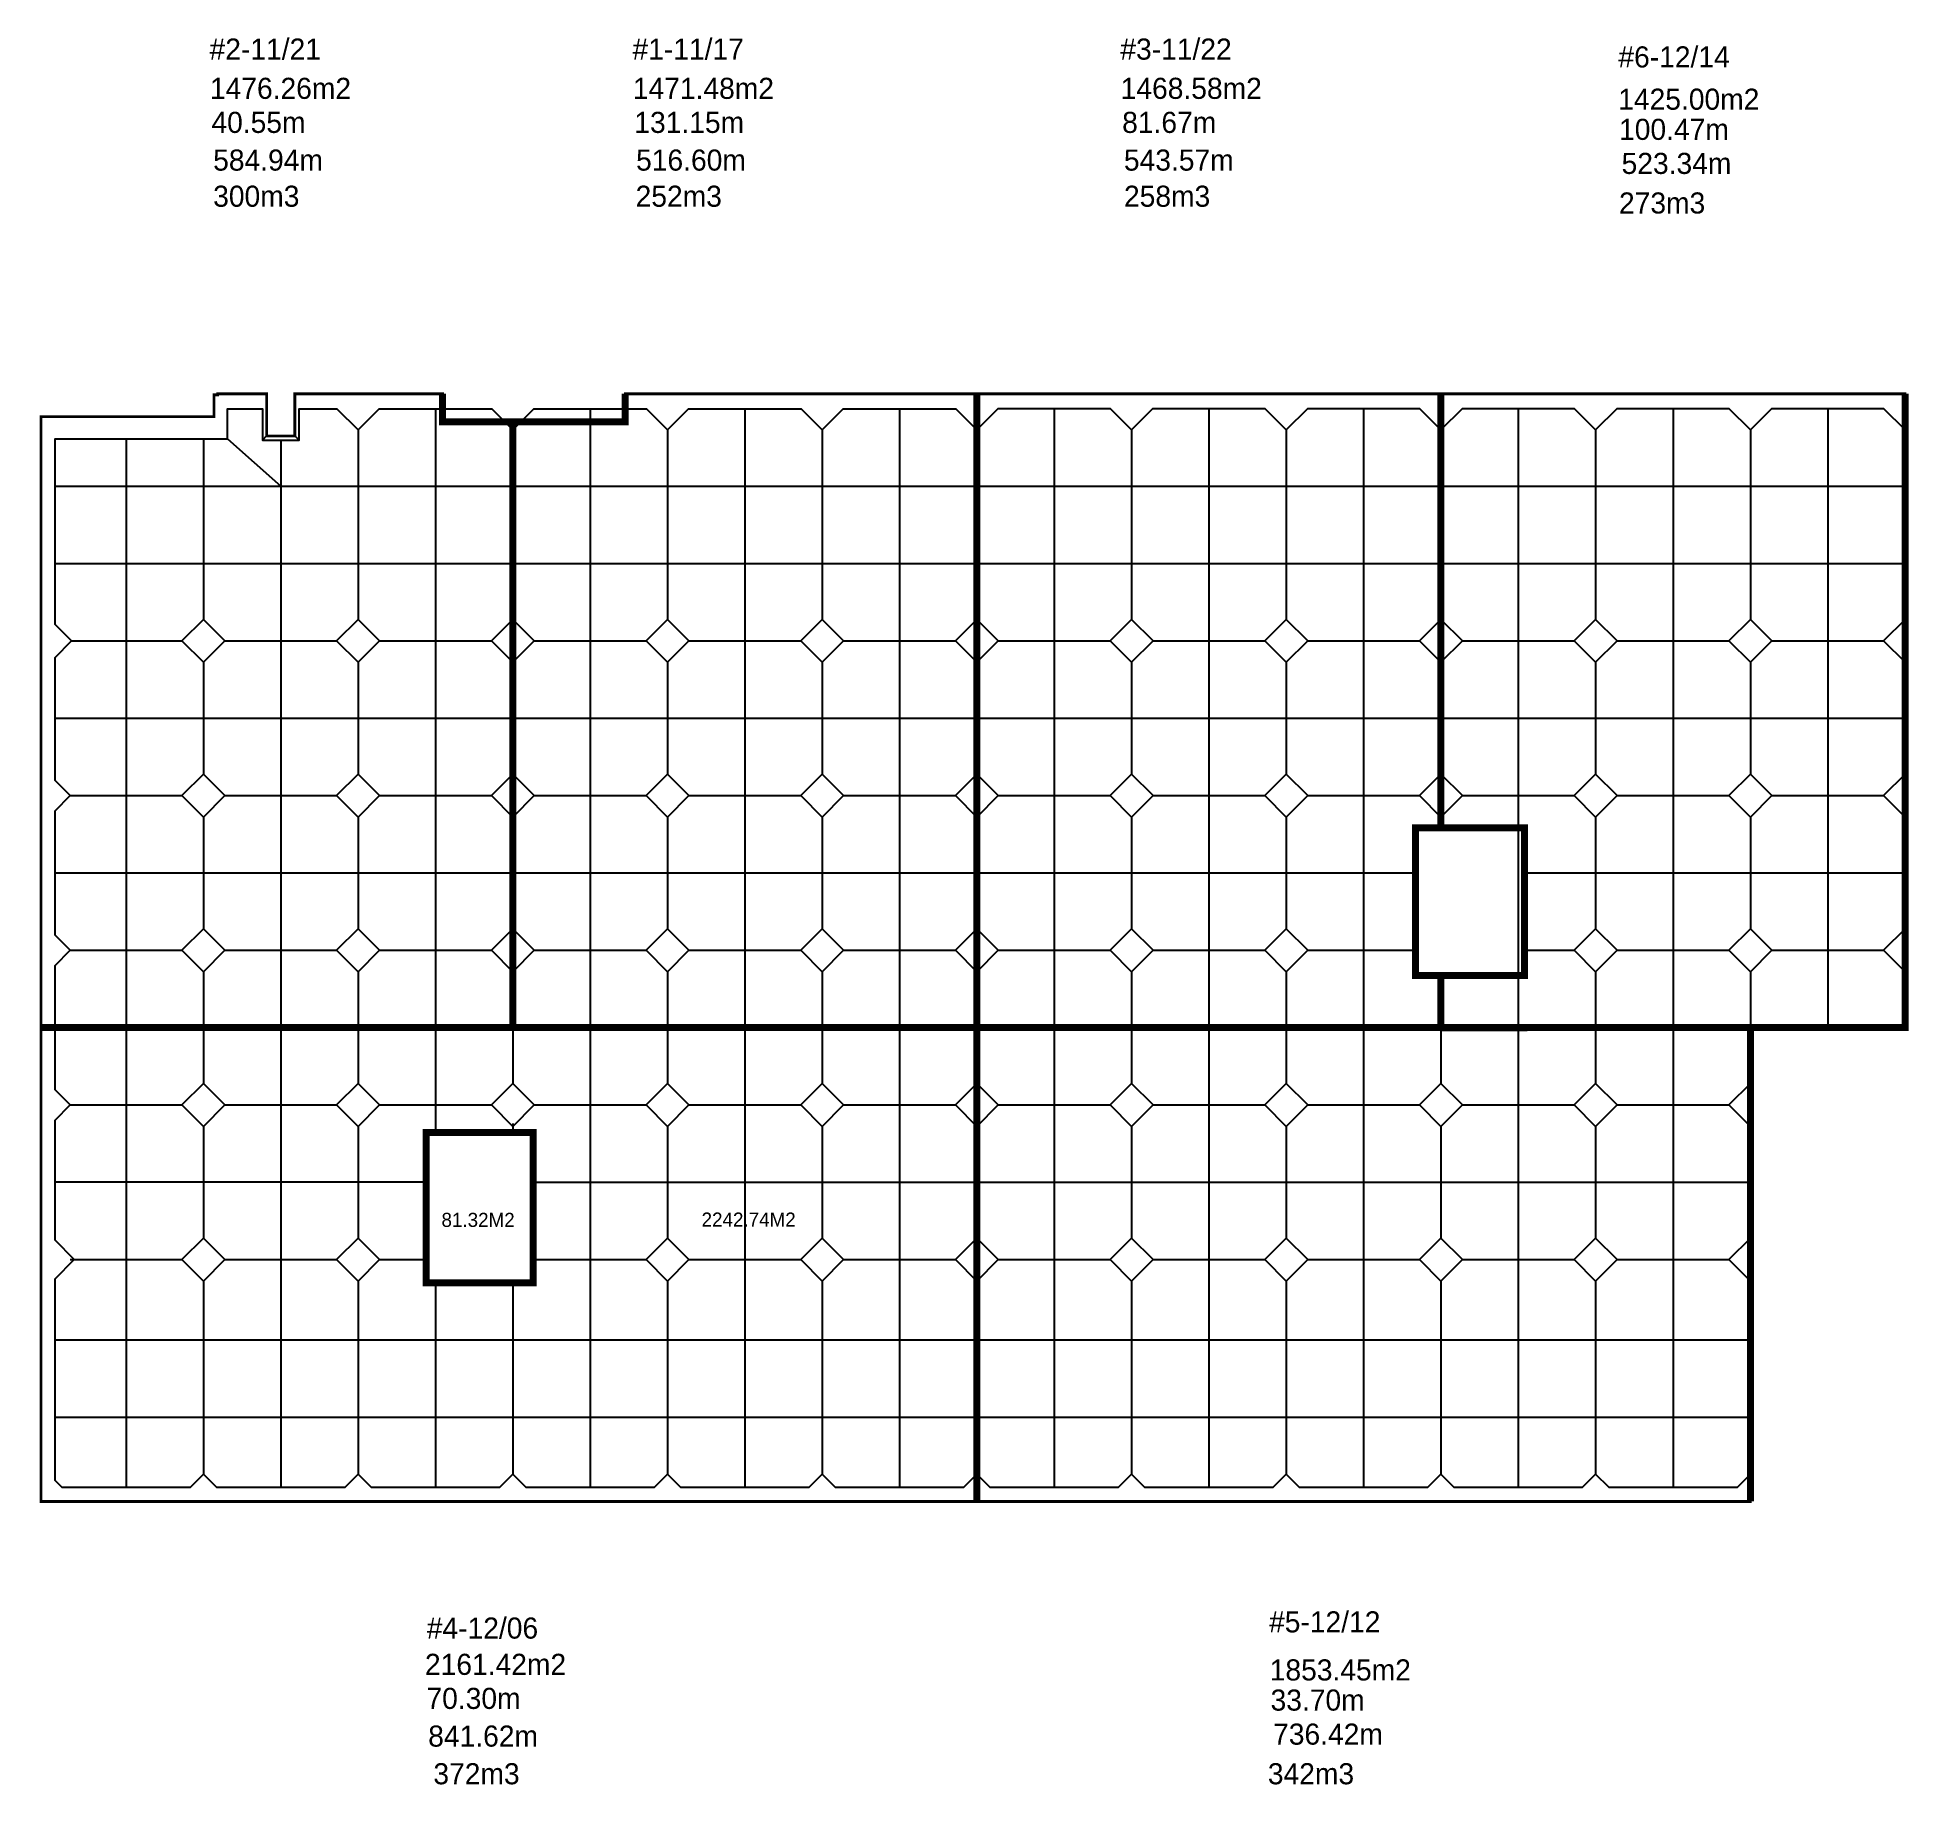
# Model space of a CAD drawing. Header units: millimetres. Extents: x -552870 to 1405794, y -1345622 to 197746.
# Drawn here: x -552870 to -419820, y -656143 to -531893 of the extents above; entities that cross this region are included whole.
import ezdxf

# ---------------------------------------------------------------- set-up
doc = ezdxf.new("R2010")
doc.units = ezdxf.units.MM
doc.header["$LTSCALE"] = 1000
doc.header["$MEASUREMENT"] = 0
doc.layers.get('0').update_dxf_attribs({"linetype": 'CONTINUOUS'})
doc.styles.add('나눔바른고딕', font='')
doc.styles.get('나눔바른고딕').set_extended_font_data('나눔바른고딕')

msp = doc.modelspace()

# ---------------------------------------------------------------- texts
at = {"ltscale": 10000, "style": '나눔바른고딕'}
for s, p in [('#2-11/21', (-540628, -533472.9)), ('#1-11/17', (-510556, -533472.9)), ('#3-11/22', (-475868.9, -533472.9)), ('#6-12/14', (-440455.4, -534028.7)), ('#5-12/12', (-465293.7, -645322.1)), ('#4-12/06', (-525183.7, -645762.7))]:
    msp.add_text(s, height=1500, dxfattribs=at).set_placement(p)
at = {"color": 2, "ltscale": 10000, "style": '나눔바른고딕'}
for s, height, p in [('1476.26m2 ', 1500, (-540604.7, -536263.9)), ('1471.48m2 ', 1500, (-510532.7, -536263.9)), ('1468.58m2 ', 1500, (-475845.6, -536263.9)), ('1425.00m2 ', 1500, (-440465.4, -537036.3)), ('81.32M2 ', 1000, (-524137.4, -616482.4)), ('2242.74M2 ', 1000, (-505643.6, -616460.9)), ('2161.42m2 ', 1500, (-525314.2, -648341.2)), ('1853.45m2 ', 1500, (-465245.7, -648738.4))]:
    msp.add_text(s, height=height, dxfattribs=at).set_placement(p)
at = {"color": 1, "ltscale": 10000, "style": '나눔바른고딕'}
for s, p in [('40.55m', (-540497.6, -538684.7)), ('131.15m', (-510425.6, -538684.7)), ('81.67m', (-475738.6, -538684.7)), ('100.47m', (-440405.7, -539180.5)), ('70.30m', (-525207.1, -650761.9)), ('33.70m', (-465186, -650882.6))]:
    msp.add_text(s, height=1500, dxfattribs=at).set_placement(p)
at = {"color": 114, "ltscale": 10000, "true_color": 0x139b48, "style": '나눔바른고딕'}
for s, p in [('584.94m', (-540373.3, -541365.8)), ('516.60m', (-510301.3, -541365.8)), ('543.57m', (-475614.2, -541365.8)), ('523.34m', (-440225.2, -541600.9)), ('841.62m', (-525082.7, -653443.1)), ('736.42m', (-465005.4, -653303))]:
    msp.add_text(s, height=1500, dxfattribs=at).set_placement(p)
at = {"color": 7, "ltscale": 10000, "style": '나눔바른고딕'}
for s, p in [('300m3', (-540373.3, -543935.4)), ('252m3', (-510334.4, -543935.4)), ('258m3', (-475609.5, -543935.4)), ('273m3', (-440411.4, -544417.3)), ('372m3', (-524715.5, -656121.3)), ('342m3', (-465379.4, -656121.3))]:
    msp.add_text(s, height=1500, dxfattribs=at).set_placement(p)

# ---------------------------------------------------------------- linework, layer by layer
at = {"color": 2, "ltscale": 10000, "const_width": 200}
for points in [[(-552619.9, -558859.5), (-552619.9, -602309.5), (-519069.9, -602309.5), (-519069.9, -559234.5), (-524069.9, -559234.5), (-524069.9, -557234.5), (-534569.9, -557234.5), (-534569.9, -560234.5), (-536569.9, -560234.5), (-536569.9, -557234.5), (-540057.4, -557234.5), (-540057.4, -557309.5), (-540319.9, -557309.5), (-540319.9, -558859.5), (-552619.9, -558859.5)], [(-519069.9, -559234.5), (-519069.9, -602309.5), (-486069.9, -602309.5), (-486069.9, -557234.5), (-511069.9, -557234.5), (-511069.9, -559234.5), (-519069.9, -559234.5), (-519069.9, -559234.5)], [(-453069.9, -557234.5), (-453069.9, -588109.5), (-454869.9, -588109.5), (-454869.9, -598609.5), (-453069.9, -598609.5), (-453069.9, -602309.5), (-486069.9, -602309.5), (-486069.9, -557234.5), (-453069.9, -557234.5)], [(-420069.9, -597059.5), (-420069.9, -557234.5), (-453069.9, -557234.5), (-453069.9, -588109.5), (-447119.9, -588109.5), (-447119.9, -598609.5), (-453069.9, -598609.5), (-453069.9, -602309.5), (-420071.3, -602309.5), (-420069.9, -597059.5)], [(-552619.9, -602309.5), (-552619.9, -636009.5), (-486069.9, -636009.5), (-486069.9, -602309.5), (-552619.9, -602309.5)], [(-486069.9, -602309.5), (-486069.9, -636009.5), (-431069.9, -636009.5), (-431069.9, -602311.1), (-486069.9, -602309.5)], [(-525219.9, -609759.5), (-525219.9, -620459.5), (-517619.9, -620459.5), (-517619.9, -609759.5), (-525219.9, -609759.5)]]:
    msp.add_lwpolyline(points, dxfattribs=at)
at = {"color": 1, "ltscale": 10000, "const_width": 500}
for points in [[(-519069.9, -559234.5), (-524069.9, -559234.5), (-524069.9, -557234.5)], [(-519069.9, -559234.5), (-519069.9, -602309.5), (-486069.9, -602309.5), (-486069.9, -557234.5)], [(-519069.9, -559234.5), (-511069.9, -559234.5), (-511069.9, -557234.5)], [(-486069.9, -602309.5), (-453069.9, -602309.5), (-453069.9, -598609.5), (-454869.9, -598609.5), (-454869.9, -588109.5), (-453069.9, -588109.5), (-453069.9, -586109.5), (-453069.9, -557234.5)], [(-420069.9, -557234.5), (-420071.3, -602309.5), (-453069.9, -602314.4)], [(-453069.9, -588109.5), (-447119.9, -588109.5), (-447119.9, -598609.5), (-453069.9, -598609.5)], [(-519069.9, -602309.5), (-552619.9, -602309.5)], [(-486069.9, -602309.5), (-486069.9, -636009.5)], [(-431069.9, -602309.5), (-431069.9, -636009.5)], [(-525219.9, -609759.5), (-525219.9, -620459.5), (-517619.9, -620459.5), (-517619.9, -609759.5), (-525219.9, -609759.5)]]:
    msp.add_lwpolyline(points, dxfattribs=at)
at = {"color": 114, "ltscale": 10000, "true_color": 0x139b48}
for points in [[(-551619.9, -602309.5), (-551619.9, -597883.7), (-550545.6, -596809.5), (-551619.9, -595735.2), (-551619.9, -586883.7), (-550545.6, -585809.5), (-551619.9, -584735.2), (-551619.9, -575983.7), (-550445.6, -574809.5), (-551619.9, -573635.2), (-551619.9, -560434.5), (-539344.9, -560434.5), (-539344.9, -558309.5), (-536869.9, -558309.5), (-536869.9, -560534.5), (-534269.9, -560534.5), (-534269.9, -558309.5), (-531569.9, -558309.5), (-531569.9, -558309.5), (-530069.9, -559809.5), (-528569.9, -558309.5), (-520569.9, -558309.5), (-519069.9, -559809.5), (-519069.9, -573285.2), (-520594.2, -574809.5), (-519069.9, -576333.7), (-519069.9, -584285.2), (-520594.2, -585809.5), (-519069.9, -587333.7), (-519069.9, -595285.2), (-520594.2, -596809.5), (-519069.9, -598333.7), (-519069.9, -602309.5)], [(-524569.9, -558309.5), (-524569.9, -602309.5)], [(-519069.9, -559809.5), (-517569.9, -558309.5), (-509569.9, -558309.5), (-508069.9, -559809.5), (-506569.9, -558309.5), (-498569.9, -558309.5), (-497069.9, -559809.5), (-495569.9, -558309.5), (-487569.9, -558309.5), (-486069.9, -559809.5)], [(-513569.9, -558309.5), (-513569.9, -602309.5)], [(-502569.9, -558309.5), (-502569.9, -602309.5)], [(-491569.9, -558309.5), (-491569.9, -602309.5)], [(-453069.9, -559809.5), (-454569.9, -558309.5), (-462569.9, -558309.5), (-464069.9, -559809.5), (-465569.9, -558309.5), (-473569.9, -558309.5), (-475069.9, -559809.5), (-476569.9, -558309.5), (-484569.9, -558309.5), (-486069.9, -559809.5), (-486069.9, -573285.2), (-484545.6, -574809.5), (-486069.9, -576333.7), (-486069.9, -584285.2), (-484545.6, -585809.5), (-486069.9, -587333.7), (-486069.9, -595285.2), (-484545.6, -596809.5), (-486069.9, -598333.7), (-486069.9, -602309.5)], [(-480569.9, -558309.5), (-480569.9, -602309.5)], [(-469569.9, -558309.5), (-469569.9, -602309.5)], [(-458569.9, -558309.5), (-458569.9, -602309.5)], [(-420069.9, -559809.5), (-421569.9, -558309.5), (-429569.9, -558309.5), (-431069.9, -559809.5), (-432569.9, -558309.5), (-440569.9, -558309.5), (-442069.9, -559809.5), (-443569.9, -558309.5), (-451569.9, -558309.5), (-453069.9, -559809.5), (-453069.9, -573285.2), (-451545.6, -574809.5), (-453069.9, -576333.7), (-453069.9, -584285.2), (-451545.6, -585809.5), (-453069.9, -587333.7)], [(-447569.9, -558309.5), (-447569.9, -602309.5)], [(-436569.9, -558309.5), (-436569.9, -602309.5)], [(-425569.9, -558309.5), (-425569.9, -602309.5)], [(-530069.9, -559809.5), (-530069.9, -573285.2)], [(-508069.9, -559809.5), (-508069.9, -573285.2)], [(-497069.9, -559809.5), (-497069.9, -573285.2)], [(-475069.9, -559809.5), (-475069.9, -573285.2)], [(-464069.9, -559809.5), (-464069.9, -573285.2)], [(-442069.9, -559809.5), (-442069.9, -573285.2)], [(-431069.9, -559809.5), (-431069.9, -573285.2)], [(-546569.9, -560434.5), (-546569.9, -602309.5)], [(-541069.9, -560434.5), (-541069.9, -573285.2)], [(-539344.9, -560434.5), (-535569.9, -563809.5)], [(-536569.9, -560234.5), (-536869.9, -560534.5)], [(-535569.9, -560534.5), (-535569.9, -602309.5)], [(-534569.9, -560234.5), (-534269.9, -560534.5)], [(-551618, -563809.5), (-519069.9, -563809.5)], [(-519069.9, -563809.5), (-486069.9, -563809.5)], [(-486069.9, -563809.5), (-453069.9, -563809.5)], [(-453069.9, -563809.5), (-420069.9, -563809.5)], [(-551618, -569309.5), (-519069.9, -569309.5)], [(-519069.9, -569309.5), (-486069.9, -569309.5)], [(-486069.9, -569309.5), (-453069.9, -569309.5)], [(-453069.9, -569309.5), (-420069.9, -569309.5)], [(-541069.9, -573285.2), (-542594.2, -574809.5), (-541069.9, -576333.7), (-539545.6, -574809.5), (-541069.9, -573285.2)], [(-530069.9, -573285.2), (-531594.2, -574809.5), (-530069.9, -576333.7), (-528545.6, -574809.5), (-530069.9, -573285.2)], [(-519069.9, -573285.2), (-517545.6, -574809.5), (-519069.9, -576333.7)], [(-508069.9, -573285.2), (-509594.2, -574809.5), (-508069.9, -576333.7), (-506545.6, -574809.5), (-508069.9, -573285.2)], [(-497069.9, -573285.2), (-498594.2, -574809.5), (-497069.9, -576333.7), (-495545.6, -574809.5), (-497069.9, -573285.2)], [(-486069.9, -573285.2), (-487594.2, -574809.5), (-486069.9, -576333.7)], [(-475069.9, -573285.2), (-476594.2, -574809.5), (-475069.9, -576333.7), (-473545.6, -574809.5), (-475069.9, -573285.2)], [(-464069.9, -573285.2), (-465594.2, -574809.5), (-464069.9, -576333.7), (-462545.6, -574809.5), (-464069.9, -573285.2)], [(-453069.9, -573285.2), (-454594.2, -574809.5), (-453069.9, -576333.7)], [(-442069.9, -573285.2), (-443594.2, -574809.5), (-442069.9, -576333.7), (-440545.6, -574809.5), (-442069.9, -573285.2)], [(-431069.9, -573285.2), (-432594.2, -574809.5), (-431069.9, -576333.7), (-429545.6, -574809.5), (-431069.9, -573285.2)], [(-420069.9, -573285.2), (-421594.2, -574809.5), (-420069.9, -576333.7)], [(-550445.6, -574809.5), (-542594.2, -574809.5)], [(-539545.6, -574809.5), (-531594.2, -574809.5)], [(-528545.6, -574809.5), (-520594.2, -574809.5)], [(-517545.6, -574809.5), (-509594.2, -574809.5)], [(-506545.6, -574809.5), (-498594.2, -574809.5)], [(-495545.6, -574809.5), (-487594.2, -574809.5)], [(-484545.6, -574809.5), (-476594.2, -574809.5)], [(-473545.6, -574809.5), (-465594.2, -574809.5)], [(-462545.6, -574809.5), (-454594.2, -574809.5)], [(-451545.6, -574809.5), (-443594.2, -574809.5)], [(-440545.6, -574809.5), (-432594.2, -574809.5)], [(-429545.6, -574809.5), (-421594.2, -574809.5)], [(-541069.9, -576333.7), (-541069.9, -584285.2)], [(-530069.9, -576333.7), (-530069.9, -584285.2)], [(-508069.9, -576333.7), (-508069.9, -584285.2)], [(-497069.9, -576333.7), (-497069.9, -584285.2)], [(-475069.9, -576333.7), (-475069.9, -584285.2)], [(-464069.9, -576333.7), (-464069.9, -584285.2)], [(-442069.9, -576333.7), (-442069.9, -584285.2)], [(-431069.9, -576333.7), (-431069.9, -584285.2)], [(-551618, -580309.5), (-519069.9, -580309.5)], [(-519069.9, -580309.5), (-486069.9, -580309.5)], [(-486069.9, -580309.5), (-453069.9, -580309.5)], [(-453069.9, -580309.5), (-420069.9, -580309.5)], [(-541069.9, -584285.2), (-542594.2, -585809.5), (-541069.9, -587333.7), (-539545.6, -585809.5), (-541069.9, -584285.2)], [(-530069.9, -584285.2), (-531594.2, -585809.5), (-530069.9, -587333.7), (-528545.6, -585809.5), (-530069.9, -584285.2)], [(-519069.9, -584285.2), (-517545.6, -585809.5), (-519069.9, -587333.7)], [(-508069.9, -584285.2), (-509594.2, -585809.5), (-508069.9, -587333.7), (-506545.6, -585809.5), (-508069.9, -584285.2)], [(-497069.9, -584285.2), (-498594.2, -585809.5), (-497069.9, -587333.7), (-495545.6, -585809.5), (-497069.9, -584285.2)], [(-486069.9, -584285.2), (-487594.2, -585809.5), (-486069.9, -587333.7)], [(-475069.9, -584285.2), (-476594.2, -585809.5), (-475069.9, -587333.7), (-473545.6, -585809.5), (-475069.9, -584285.2)], [(-464069.9, -584285.2), (-465594.2, -585809.5), (-464069.9, -587333.7), (-462545.6, -585809.5), (-464069.9, -584285.2)], [(-453069.9, -584285.2), (-454594.2, -585809.5), (-453069.9, -587333.7)], [(-442069.9, -584285.2), (-443594.2, -585809.5), (-442069.9, -587333.7), (-440545.6, -585809.5), (-442069.9, -584285.2)], [(-431069.9, -584285.2), (-432594.2, -585809.5), (-431069.9, -587333.7), (-429545.6, -585809.5), (-431069.9, -584285.2)], [(-420069.9, -584285.2), (-421594.2, -585809.5), (-420069.9, -587333.7)], [(-550545.6, -585809.5), (-542594.2, -585809.5)], [(-539545.6, -585809.5), (-531594.2, -585809.5)], [(-528545.6, -585809.5), (-520594.2, -585809.5)], [(-517545.6, -585809.5), (-509594.2, -585809.5)], [(-506545.6, -585809.5), (-498594.2, -585809.5)], [(-495545.6, -585809.5), (-487594.2, -585809.5)], [(-484545.6, -585809.5), (-476594.2, -585809.5)], [(-473545.6, -585809.5), (-465594.2, -585809.5)], [(-462545.6, -585809.5), (-454594.2, -585809.5)], [(-451545.6, -585809.5), (-443594.2, -585809.5)], [(-440545.6, -585809.5), (-432594.2, -585809.5)], [(-429545.6, -585809.5), (-421594.2, -585809.5)], [(-541069.9, -587333.7), (-541069.9, -595285.2)], [(-530069.9, -587333.7), (-530069.9, -595285.2)], [(-508069.9, -587333.7), (-508069.9, -595285.2)], [(-497069.9, -587333.7), (-497069.9, -595285.2)], [(-475069.9, -587333.7), (-475069.9, -595285.2)], [(-464069.9, -587333.7), (-464069.9, -595285.2)], [(-442069.9, -587333.7), (-442069.9, -595285.2)], [(-431069.9, -587333.7), (-431069.9, -595285.2)], [(-551618, -591309.5), (-519069.9, -591309.5)], [(-519069.9, -591309.5), (-486069.9, -591309.5)], [(-486069.9, -591309.5), (-454869.9, -591309.5)], [(-447119.9, -591309.5), (-420071, -591309.5)], [(-541069.9, -595285.2), (-542594.2, -596809.5), (-541069.9, -598333.7), (-539545.6, -596809.5), (-541069.9, -595285.2)], [(-530069.9, -595285.2), (-531594.2, -596809.5), (-530069.9, -598333.7), (-528545.6, -596809.5), (-530069.9, -595285.2)], [(-519069.9, -595285.2), (-517545.6, -596809.5), (-519069.9, -598333.7)], [(-508069.9, -595285.2), (-509594.2, -596809.5), (-508069.9, -598333.7), (-506545.6, -596809.5), (-508069.9, -595285.2)], [(-497069.9, -595285.2), (-498594.2, -596809.5), (-497069.9, -598333.7), (-495545.6, -596809.5), (-497069.9, -595285.2)], [(-486069.9, -595285.2), (-487594.2, -596809.5), (-486069.9, -598333.7)], [(-475069.9, -595285.2), (-476594.2, -596809.5), (-475069.9, -598333.7), (-473545.6, -596809.5), (-475069.9, -595285.2)], [(-464069.9, -595285.2), (-465594.2, -596809.5), (-464069.9, -598333.7), (-462545.6, -596809.5), (-464069.9, -595285.2)], [(-442069.9, -595285.2), (-443594.2, -596809.5), (-442069.9, -598333.7), (-440545.6, -596809.5), (-442069.9, -595285.2)], [(-431069.9, -595285.2), (-432594.2, -596809.5), (-431069.9, -598333.7), (-429545.6, -596809.5), (-431069.9, -595285.2)], [(-420069.9, -595285.2), (-421594.2, -596809.5), (-420069.9, -598333.7)], [(-550545.6, -596809.5), (-542594.2, -596809.5)], [(-539545.6, -596809.5), (-531594.2, -596809.5)], [(-528545.6, -596809.5), (-520594.2, -596809.5)], [(-517545.6, -596809.5), (-509594.2, -596809.5)], [(-506545.6, -596809.5), (-498594.2, -596809.5)], [(-495545.6, -596809.5), (-487594.2, -596809.5)], [(-484545.6, -596809.5), (-476594.2, -596809.5)], [(-473545.6, -596809.5), (-465594.2, -596809.5)], [(-462545.6, -596809.5), (-454869.9, -596809.5)], [(-447119.9, -596809.5), (-443594.2, -596809.5)], [(-440545.6, -596809.5), (-432594.2, -596809.5)], [(-429545.6, -596809.5), (-421594.2, -596809.5)], [(-541069.9, -598333.7), (-541069.9, -602309.5)], [(-530069.9, -598333.7), (-530069.9, -602309.5)], [(-508069.9, -598333.7), (-508069.9, -602309.5)], [(-497069.9, -598333.7), (-497069.9, -602309.5)], [(-475069.9, -598333.7), (-475069.9, -602309.5)], [(-464069.9, -598333.7), (-464069.9, -602309.5)], [(-442069.9, -598333.7), (-442069.9, -602309.5)], [(-431069.9, -598333.7), (-431069.9, -602309.5)], [(-486069.9, -634059.5), (-487019.9, -635009.5), (-496119.9, -635009.5), (-497069.9, -634059.5), (-498019.9, -635009.5), (-507119.9, -635009.5), (-508069.9, -634059.5), (-509019.9, -635009.5), (-518119.9, -635009.5), (-519069.9, -634059.5), (-520019.9, -635009.5), (-529119.9, -635009.5), (-530069.9, -634059.5), (-531019.9, -635009.5), (-540119.9, -635009.5), (-541069.9, -634059.5), (-542019.9, -635009.5), (-551119.9, -635009.5), (-551619.9, -634509.5), (-551619.9, -620183.7), (-550245.6, -618809.5), (-551619.9, -617435.2), (-551619.9, -608883.7), (-550545.6, -607809.5), (-551619.9, -606735.2), (-551619.9, -602309.5), (-486069.9, -602309.5)], [(-546569.9, -602309.5), (-546569.9, -635009.5)], [(-541069.9, -602309.5), (-541069.9, -606285.2)], [(-535569.9, -602309.5), (-535569.9, -635009.5)], [(-530069.9, -602309.5), (-530069.9, -606285.2)], [(-524569.9, -602309.5), (-524569.9, -609759.5)], [(-519069.9, -602309.5), (-519069.9, -606285.2)], [(-513569.9, -602309.5), (-513569.9, -635009.5)], [(-508069.9, -602309.5), (-508069.9, -606285.2)], [(-502569.9, -602309.5), (-502569.9, -635009.5)], [(-497069.9, -602309.5), (-497069.9, -606285.2)], [(-491569.9, -602309.5), (-491569.9, -635009.5)], [(-431069.9, -634059.5), (-432019.9, -635009.5), (-441119.9, -635009.5), (-442069.9, -634059.5), (-443019.9, -635009.5), (-452119.9, -635009.5), (-453069.9, -634059.5), (-454019.9, -635009.5), (-463119.9, -635009.5), (-464069.9, -634059.5), (-465019.9, -635009.5), (-474119.9, -635009.5), (-475069.9, -634059.5), (-476019.9, -635009.5), (-485119.9, -635009.5), (-486069.9, -634059.5), (-486069.9, -620333.7), (-484545.6, -618809.5), (-486069.9, -617285.2), (-486069.9, -609333.7), (-484545.6, -607809.5), (-486069.9, -606285.2), (-486069.9, -602309.5), (-431069.9, -602311.1)], [(-480569.9, -602309.5), (-480569.9, -635009.5)], [(-475069.9, -602309.5), (-475069.9, -606285.2)], [(-469569.9, -602309.5), (-469569.9, -635009.5)], [(-464069.9, -602309.5), (-464069.9, -606285.2)], [(-458569.9, -602309.5), (-458569.9, -635009.5)], [(-453069.9, -602309.5), (-453069.9, -606285.2)], [(-447569.9, -602309.5), (-447569.9, -635009.5)], [(-442069.9, -602309.5), (-442069.9, -606285.2)], [(-436569.9, -602309.5), (-436569.9, -635009.5)], [(-541069.9, -606285.2), (-542594.2, -607809.5), (-541069.9, -609333.7), (-539545.6, -607809.5), (-541069.9, -606285.2)], [(-530069.9, -606285.2), (-531594.2, -607809.5), (-530069.9, -609333.7), (-528545.6, -607809.5), (-530069.9, -606285.2)], [(-519069.9, -606285.2), (-520594.2, -607809.5), (-519069.9, -609333.7), (-517545.6, -607809.5), (-519069.9, -606285.2)], [(-508069.9, -606285.2), (-509594.2, -607809.5), (-508069.9, -609333.7), (-506545.6, -607809.5), (-508069.9, -606285.2)], [(-497069.9, -606285.2), (-498594.2, -607809.5), (-497069.9, -609333.7), (-495545.6, -607809.5), (-497069.9, -606285.2)], [(-486069.9, -606285.2), (-487594.2, -607809.5), (-486069.9, -609333.7)], [(-475069.9, -606285.2), (-476594.2, -607809.5), (-475069.9, -609333.7), (-473545.6, -607809.5), (-475069.9, -606285.2)], [(-464069.9, -606285.2), (-465594.2, -607809.5), (-464069.9, -609333.7), (-462545.6, -607809.5), (-464069.9, -606285.2)], [(-453069.9, -606285.2), (-454594.2, -607809.5), (-453069.9, -609333.7), (-451545.6, -607809.5), (-453069.9, -606285.2)], [(-442069.9, -606285.2), (-443594.2, -607809.5), (-442069.9, -609333.7), (-440545.6, -607809.5), (-442069.9, -606285.2)], [(-431069.9, -606285.2), (-432594.2, -607809.5), (-431069.9, -609333.7)], [(-550545.6, -607809.5), (-542594.2, -607809.5)], [(-539545.6, -607809.5), (-531594.2, -607809.5)], [(-528545.6, -607809.5), (-520594.2, -607809.5)], [(-517545.6, -607809.5), (-509594.2, -607809.5)], [(-506545.6, -607809.5), (-498594.2, -607809.5)], [(-495545.6, -607809.5), (-487594.2, -607809.5)], [(-484545.6, -607809.5), (-476594.2, -607809.5)], [(-473545.6, -607809.5), (-465594.2, -607809.5)], [(-462545.6, -607809.5), (-454594.2, -607809.5)], [(-451545.6, -607809.5), (-443594.2, -607809.5)], [(-440545.6, -607809.5), (-432594.2, -607809.5)], [(-541069.9, -609333.7), (-541069.9, -617285.2)], [(-530069.9, -609333.7), (-530069.9, -617285.2)], [(-519069.9, -609133.7), (-519069.9, -609759.5)], [(-508069.9, -609333.7), (-508069.9, -617285.2)], [(-497069.9, -609333.7), (-497069.9, -617285.2)], [(-475069.9, -609333.7), (-475069.9, -617285.2)], [(-464069.9, -609333.7), (-464069.9, -617285.2)], [(-453069.9, -609333.7), (-453069.9, -617285.2)], [(-442069.9, -609333.7), (-442069.9, -617285.2)], [(-525219.9, -613309.5), (-551619.9, -613309.5)], [(-517619.9, -613309.5), (-486069.9, -613309.5)], [(-486069.9, -613309.5), (-431069.9, -613309.5)], [(-541069.9, -617285.2), (-542594.2, -618809.5), (-541069.9, -620333.7), (-539545.6, -618809.5), (-541069.9, -617285.2)], [(-530069.9, -617285.2), (-531594.2, -618809.5), (-530069.9, -620333.7), (-528545.6, -618809.5), (-530069.9, -617285.2)], [(-508069.9, -617285.2), (-509594.2, -618809.5), (-508069.9, -620333.7), (-506545.6, -618809.5), (-508069.9, -617285.2)], [(-497069.9, -617285.2), (-498594.2, -618809.5), (-497069.9, -620333.7), (-495545.6, -618809.5), (-497069.9, -617285.2)], [(-486069.9, -617285.2), (-487594.2, -618809.5), (-486069.9, -620333.7)], [(-475069.9, -617285.2), (-476594.2, -618809.5), (-475069.9, -620333.7), (-473545.6, -618809.5), (-475069.9, -617285.2)], [(-464069.9, -617285.2), (-465594.2, -618809.5), (-464069.9, -620333.7), (-462545.6, -618809.5), (-464069.9, -617285.2)], [(-453069.9, -617285.2), (-454594.2, -618809.5), (-453069.9, -620333.7), (-451545.6, -618809.5), (-453069.9, -617285.2)], [(-442069.9, -617285.2), (-443594.2, -618809.5), (-442069.9, -620333.7), (-440545.6, -618809.5), (-442069.9, -617285.2)], [(-431069.9, -617285.2), (-432594.2, -618809.5), (-431069.9, -620333.7)], [(-550545.6, -618809.5), (-542594.2, -618809.5)], [(-539545.6, -618809.5), (-531594.2, -618809.5)], [(-528545.6, -618809.5), (-525219.9, -618809.5)], [(-517545.6, -618809.5), (-509594.2, -618809.5)], [(-506545.6, -618809.5), (-498594.2, -618809.5)], [(-495545.6, -618809.5), (-487594.2, -618809.5)], [(-484545.6, -618809.5), (-476594.2, -618809.5)], [(-473545.6, -618809.5), (-465594.2, -618809.5)], [(-462545.6, -618809.5), (-454594.2, -618809.5)], [(-451545.6, -618809.5), (-443594.2, -618809.5)], [(-440545.6, -618809.5), (-432594.2, -618809.5)], [(-541069.9, -620333.7), (-541069.9, -634059.5)], [(-530069.9, -620333.7), (-530069.9, -634059.5)], [(-524569.9, -620459.5), (-524569.9, -635009.5)], [(-519069.9, -620459.5), (-519069.9, -634059.5)], [(-508069.9, -620333.7), (-508069.9, -634059.5)], [(-497069.9, -620333.7), (-497069.9, -634059.5)], [(-475069.9, -620333.7), (-475069.9, -634059.5)], [(-464069.9, -620333.7), (-464069.9, -634059.5)], [(-453069.9, -620333.7), (-453069.9, -634059.5)], [(-442069.9, -620333.7), (-442069.9, -634059.5)], [(-551619.9, -624509.5), (-486069.9, -624509.5)], [(-486069.9, -624509.5), (-431069.9, -624509.5)], [(-551619.9, -630009.5), (-486069.9, -630009.5)], [(-486069.9, -630009.5), (-431089.5, -630009.5)]]:
    msp.add_lwpolyline(points, dxfattribs=at)

msp.set_redraw_order([(e.dxf.handle, doc.entitydb.next_handle()) for e in msp.query("TEXT MTEXT ATTDEF DIMENSION ARC_DIMENSION")])  # texts and dimensions are drawn at this point

doc.saveas('drawing.dxf')
